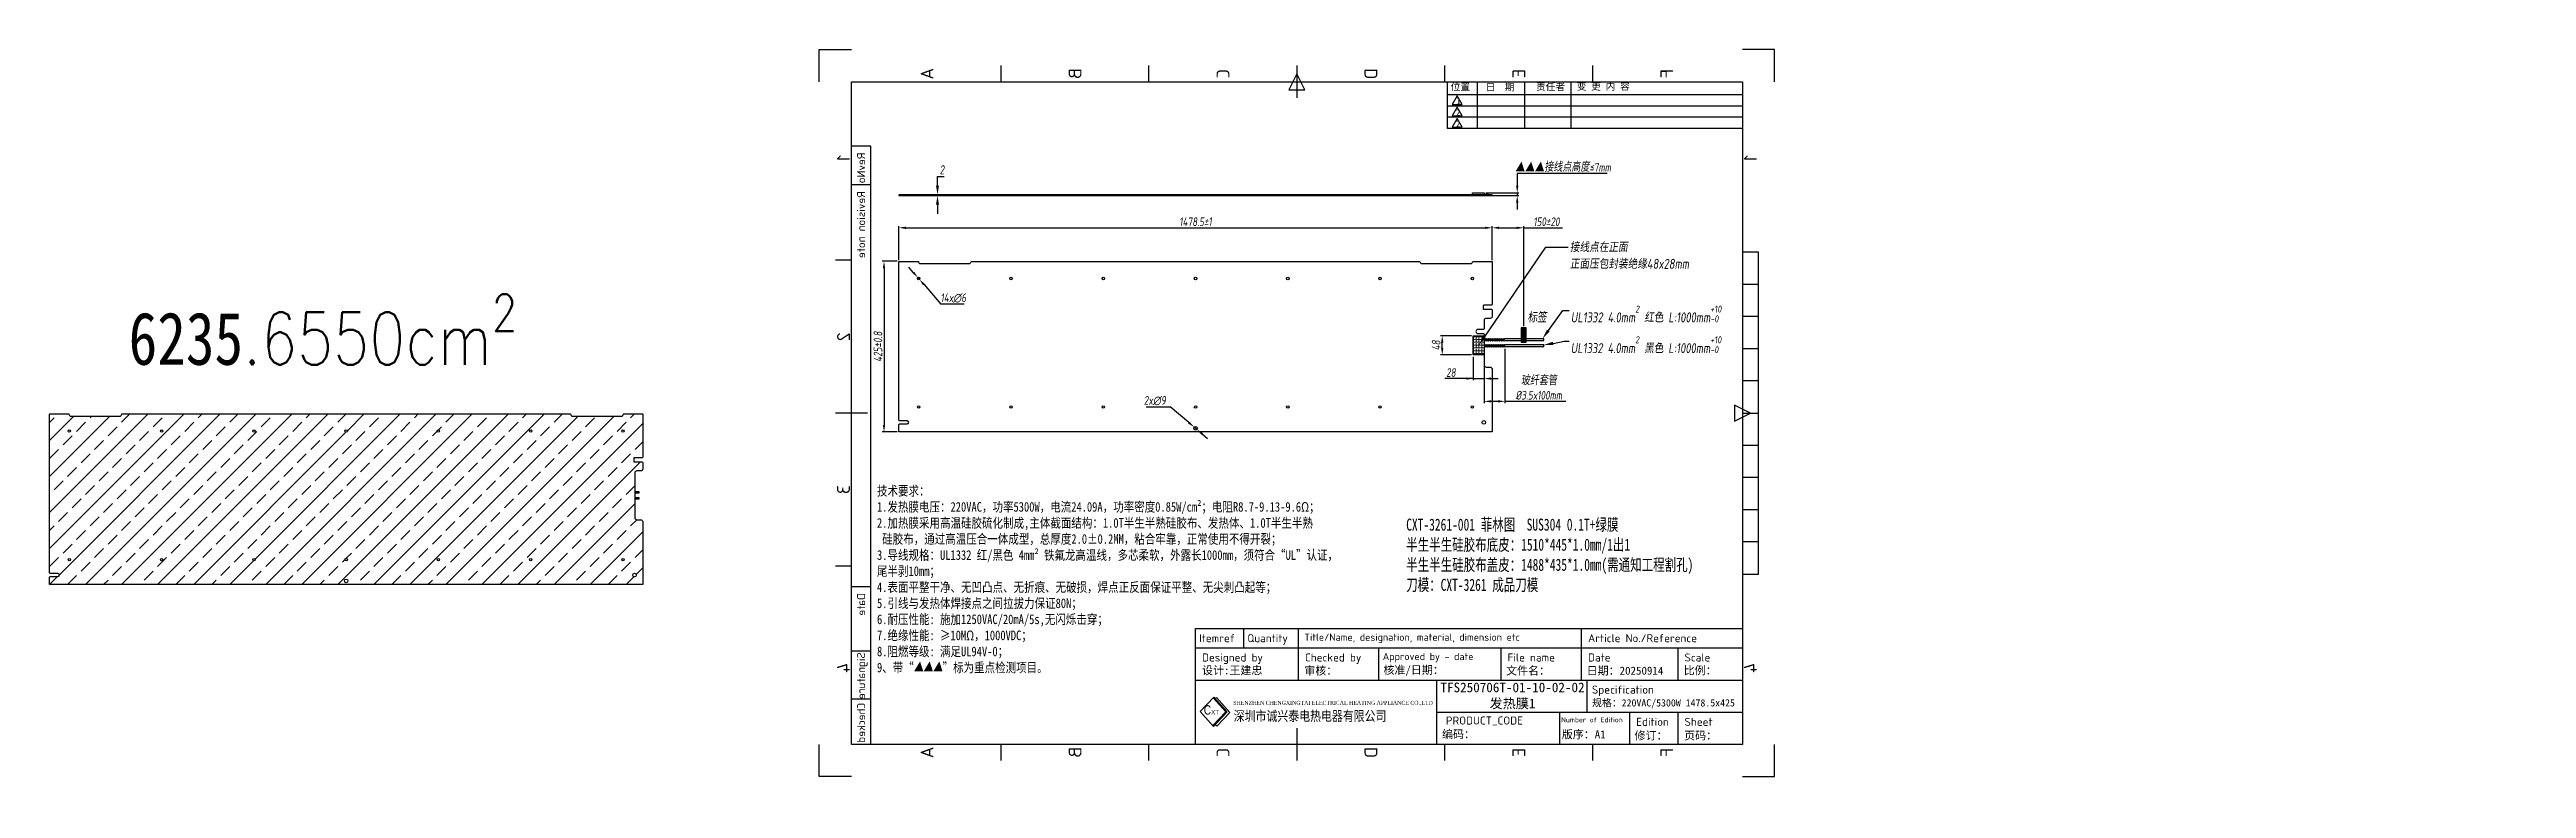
# Model space of a CAD drawing. Header units: millimetres. Extents: x -2003 to 8583, y -2734 to 1824.
# Drawn here: x -2003 to 4170, y -2734 to -893 of the extents above; entities that cross this region are included whole.
import ezdxf
from ezdxf import colors
from ezdxf.entities.mleader import LeaderData, LeaderLine
from ezdxf.enums import TextEntityAlignment as Align
from ezdxf.math import Vec2, Vec3

# ---------------------------------------------------------------- set-up
doc = ezdxf.new("R2010")
doc.units = ezdxf.units.MM
doc.header["$PDMODE"] = 35
doc.header["$PDSIZE"] = -8
for name, color, linetype in [('FRAME 025', 7, 'Continuous'), ('FRAME 050', 6, 'Continuous'), ('FRAME 070', 5, 'Continuous'), ('FRAME 200', 8, 'Continuous'), ('发热膜', 7, 'Continuous')]:
    doc.layers.add(name, color=color, linetype=linetype)
doc.layers.add('xline', color=41, linetype='Continuous', plot=False)
for name, color, linetype, lineweight in [('参照', 6, 'Continuous', 9), ('填充', 251, 'Continuous', 9), ('标注', 84, 'Continuous', 9)]:
    doc.layers.add(name, color=color, linetype=linetype, lineweight=lineweight)
doc.styles.add('GB标注斜仿宋', font='Tssdeng.shx', dxfattribs={"width": 0.8, "oblique": 8, "bigfont": 'Tssdchn.shx'})
doc.styles.add('ISO Proportional', font='isocpeur.ttf')
doc.styles.get("Standard").update_dxf_attribs({"font": 'txt', "width": 0.8})
doc.styles.add('工程字', font='', dxfattribs={"width": 0.7, "height": 16})
doc.styles.add('斜仿宋', font='tssdeng.shx', dxfattribs={"width": 0.8, "oblique": 8, "bigfont": 'tssdchn.shx'})
doc.styles.add('标注', font='', dxfattribs={"height": 12})
doc.styles.get('工程字').set_extended_font_data('SimSun')
doc.styles.get('标注').set_extended_font_data('SimSun')
doc.dimstyles.new('YanXiu', dxfattribs={"dimtxt": 22.5778, "dimasz": 22.5778, "dimexe": 11.2889, "dimexo": 5.64445, "dimgap": 5.64445, "dimtad": 1, "dimtoh": 1, "dimzin": 9, "dimdsep": 46, "dimtxsty": '斜仿宋', "dimcen": 22.5778, "dimazin": 2, "dimtfac": 1, "dimtmove": 0, "dimatfit": 3, "dimfxl": 1, "dimarcsym": 1})

msp = doc.modelspace()

# ---------------------------------------------------------------- texts
at = {"char_height": 16.393, "attachment_point": 1}
for s, insert in [('2', (1502.238, -1042.107)), ('1', (1503.705, -1013.307)), ('2', (1502.238, -1070.173))]:
    msp.add_mtext_dynamic_manual_height_columns(s, width=47.52405, gutter_width=95.625, heights=[-16.393], dxfattribs=dict(at, insert=insert))
at = {"lineweight": 0, "insert": (1377.989, -2061.642), "char_height": 30, "width": 1015.18856, "attachment_point": 1, "style": '工程字'}
msp.add_mtext('CXT-32{\\fSimSun|b0|i0|c0|p2;61-\\fSimSun|b0|i0|c134|p2;001} 菲林图  SUS304 0.1T+绿膜\\P半生半生硅胶布底皮：{\\fSimSun|b0|i0|c0|p2;1510*445}*1.0mm/1出1\\P半生半生硅胶布盖皮：{\\fSimSun|b0|i0|c0|p2;1488}*{\\fSimSun|b0|i0|c0|p2;435}*1.0mm(需通知工程割孔)\\P刀模：CXT-3{\\fSimSun|b0|i0|c0|p2;261} 成品刀模', dxfattribs=at)
at = {"insert": (873.642, -2526.521), "char_height": 27.25573, "width": 51.82843, "attachment_point": 1}
msp.add_mtext('{\\fFZShuTi|b0|i0|c134|p2;\\H0.8571x;C\\H0.5x;XT}', dxfattribs=at)
at = {"layer": 'FRAME 025', "style": 'ISO Proportional', "text_generation_flag": 2}
for s, p in [('RevNo', (19.571, -1149.98)), ('Revision note', (19.571, -1246.168)), ('Date', (19.571, -2247.269)), ('Signature', (19.571, -2394.444)), ('Checked', (19.571, -2520.466))]:
    msp.add_text(s, height=20.0391, rotation=2250, dxfattribs=at).set_placement(p, align=Align.MIDDLE_LEFT)
at = {"layer": 'FRAME 025', "style": 'ISO Proportional'}
for s, height, p in [('Itemref', 20.0391, (861.874, -2359.488)), ('Designed by', 20.0391, (869.229, -2407.581)), ('Quantity', 20.0391, (981.994, -2359.488)), ('Title/Name, designation, material, dimension etc', 18.03519, (1124.126, -2357.083)), ('Checked by', 20.0391, (1125.729, -2407.581)), ('Approved by - date', 18.03519, (1319.492, -2405.177)), ('File name', 20.0391, (1630.714, -2407.581)), ('Article No./Reference', 20.0391, (1831.105, -2359.488)), ('Date', 20.0391, (1831.105, -2407.581)), ('Scale', 20.0391, (2071.575, -2407.581)), ('Specification', 20.0391, (1840.803, -2487.652)), ('Number of Edition', 12.25337, (1764.076, -2562.813)), ('Edition', 20.0391, (1951.34, -2567.894)), ('Sheet', 20.0391, (2071.575, -2567.894))]:
    msp.add_text(s, height=height, rotation=2160, dxfattribs=at).set_placement(p, align=Align.MIDDLE_LEFT)
at = {"layer": 'FRAME 025'}
for s, insert, char_height, width, attachment_point, style in [('{\\fSimSun|b0|i0|c134|p2;设计:王建忠}', (869.229, -2429.624), 20.0391, 432.72622, 1, 'ISO Proportional'), ('{\\fￋￎￌﾣﾤ|b0|i0|c134|p2;审核：}', (1124.105, -2430.425), 20.0391, 164.32061, 1, 'ISO Proportional'), ('{\\fSimSun|b0|i0|c134|p2;核准/日期：}', (1321.271, -2428.705), 20.0391, 314.85174, 1, 'ISO Proportional'), ('{\\fￋￎￌﾣﾤ|b0|i0|c134|p2;文件名：}', (1626.892, -2430.425), 20.0391, 164.32061, 1, 'ISO Proportional'), ('{\\fSimSun|b0|i0|c134|p2;日期：\\C1;2025\\fSimSun|b0|i0|c0|p2;0914}', (1827.8, -2430.425), 20.0391, 367.14022, 1, 'ISO Proportional'), ('{\\fￋￎￌﾣﾤ|b0|i0|c134|p2;比例：}', (2069.556, -2429.862), 20.0391, 164.32061, 1, 'ISO Proportional'), ('{\\f宋体|b0|i0|c134|p2;\\f宋体|b0|i0|c0|p2;TFS250706T-01-10-02-02\\P\\f宋体|b0|i0|c134|p2;\\f宋体|b0|i0|c0|p2;发热膜\\f宋体|b0|i0|c134|p2;1}', (1642.912, -2503.452), 24, 510.17537, 5, '标注'), ('{\\fSimSun|b0|i0|c134|p2;规格：2\\fSimSun|b0|i0|c0|p2;20\\fSimSun|b0|i0|c134|p2;VAC/\\fSimSun|b0|i0|c0|p2;5300\\fSimSun|b0|i0|c134|p2;W \\fSimSun|b0|i0|c0|p2;1478.5x425}', (1841.173, -2511.578), 18.035189, 434.03985, 1, 'ISO Proportional'), ('{\\fSimSun|b0|i0|c134|p2;编码：}', (1467.186, -2588.76), 20.0391, 416.05815, 1, 'ISO Proportional'), ('{\\fSimSun|b0|i0|c134|p2;版序：A\\fSimSun|b0|i0|c0|p2;1}', (1765.824, -2589.19), 20.0391, 205.51116, 1, 'ISO Proportional'), ('{\\fￋￎￌﾣﾤ|b0|i0|c134|p2;修订：}', (1946.955, -2592.087), 20.0391, 164.32061, 1, 'ISO Proportional'), ('{\\fￋￎￌﾣﾤ|b0|i0|c134|p2;页码：}', (2070.616, -2592.064), 20.0391, 164.32061, 1, 'ISO Proportional')]:
    msp.add_mtext(s, dxfattribs=dict(at, insert=insert, char_height=char_height, width=width, attachment_point=attachment_point, style=style))
at = {"layer": 'FRAME 025', "color": 5, "insert": (947.004, -2515.596), "char_height": 12.559684, "width": 501.49459, "attachment_point": 1}
msp.add_mtext('{\\fTimes New Roman|b0|i0|c0|p18;\\H0.7937x;SHENZHEN CHENGXINGTAI ELECTRICAL HEATING APPLIANCE CO.,LTD}', dxfattribs=at)
at = {"layer": 'FRAME 025', "color": 1, "insert": (948.113, -2540.803), "char_height": 26.16601, "width": 498.40017, "attachment_point": 1}
msp.add_mtext('{\\fSimSun|b0|i0|c134|p2;\\H0.9524x;深圳市诚兴泰电热电器有限公司}', dxfattribs=at)
at = {"layer": 'FRAME 025', "style": 'ISO Proportional', "flags": 8}
msp.add_attdef('PRODUCT_CODE', text='X', height=20.039, rotation=2160, dxfattribs=at).set_placement((1572.819, -2565.548), align=Align.MIDDLE)
at = {"layer": 'FRAME 050', "style": 'ISO Proportional', "text_generation_flag": 2}
for s, p in [('A', (183.892, -953.597)), ('B', (552.611, -953.597)), ('C', (921.33, -953.597)), ('D', (1290.05, -953.597)), ('E', (1658.769, -953.597)), ('F', (2027.489, -953.597)), ('1', (-24.515, -1164.007)), ('1', (2235.895, -1164.007)), ('2', (-24.515, -1608.699)), ('3', (-24.515, -1989.442)), ('4', (-24.515, -2433.632)), ('4', (2235.895, -2433.632)), ('A', (183.892, -2644.043)), ('B', (552.611, -2644.043)), ('C', (921.33, -2644.043)), ('D', (1290.05, -2644.043)), ('E', (1658.769, -2644.043)), ('F', (2027.489, -2644.043))]:
    msp.add_text(s, height=32.063, rotation=2250, dxfattribs=at).set_placement(p, align=Align.MIDDLE)
at = {"layer": 'xline', "insert": (-1805.938, -1503.014), "char_height": 131.05763, "attachment_point": 1}
msp.add_mtext('\\A1;6235\\Ftxt.shx|c0;.\\Ftxt.shx|c134;6550\\Ftxt.shx|c0;cm{\\H0.7x;\\S2^ ;}', dxfattribs=at)
at = {"layer": '标注', "char_height": 17.3138, "attachment_point": 1, "style": '标注'}
for s, insert, width in [('位置', (1488.81, -977.421), 339.80481), ('日  期', (1575.8, -978.224), 150.1057), ('责任者', (1701.329, -977.539), 343.47743), ('变 更 内 容', (1802.994, -976.592), 317.29356)]:
    msp.add_mtext(s, dxfattribs=dict(at, insert=insert, width=width))
at = {"layer": '标注', "insert": (1727.948, -1547.343), "char_height": 25.9, "attachment_point": 3, "style": '斜仿宋'}
msp.add_mtext_dynamic_manual_height_columns('标签', width=140.2132, gutter_width=17.5, heights=[-25.9], dxfattribs=at)
at = {"layer": '标注', "insert": (4169.811, -2733.746), "char_height": 25.9, "attachment_point": 1, "style": 'GB标注斜仿宋'}
msp.add_mtext('{\\Ftssdeng.shx,tssdchn.shx; }', dxfattribs=at)

# ---------------------------------------------------------------- blocks, each defined once
blk = doc.blocks.new('*D6')
at = {"layer": 'Defpoints', "color": 0}
for p in [(1592.2, -1337.4), (113.7, -1421.9), (1592.2, -1421.9)]:
    blk.add_point(p, dxfattribs=at)
at = {"layer": '标注', "color": 0, "lineweight": -2}
for p, q in [((113.7, -1417.6), (113.7, -1333.1)), ((131, -1337.4), (1574.9, -1337.4)), ((1592.2, -1417.6), (1592.2, -1333.1))]:
    blk.add_line(p, q, dxfattribs=at)
at = {"layer": '标注', "color": 0}
for points in [[(131, -1334.6), (131, -1340.3), (113.7, -1337.4)], [(1574.9, -1340.3), (1574.9, -1334.6), (1592.2, -1337.4)]]:
    blk.add_solid(points, dxfattribs=at)
at = {"layer": '标注', "color": 6, "insert": (853, -1322.3), "char_height": 21.6, "attachment_point": 5, "style": '斜仿宋'}
blk.add_mtext('\\A1;1478.5%%p1', dxfattribs=at)
blk = doc.blocks.new('*D7')
at = {"layer": 'Defpoints', "color": 0}
for p in [(161, -1461.4), (164.9, -1466)]:
    blk.add_point(p, dxfattribs=at)
at = {"layer": '标注', "color": 0, "lineweight": -2}
for p, q in [((149.6, -1448.4), (138.3, -1435.4)), ((161, -1461.4), (164.9, -1466)), ((176.3, -1479), (218.4, -1527.4)), ((276, -1527.4), (218.4, -1527.4))]:
    blk.add_line(p, q, dxfattribs=at)
at = {"layer": '标注', "color": 0}
for points in [[(147.5, -1450.3), (151.8, -1446.5), (161, -1461.4)], [(178.5, -1477.1), (174.1, -1480.9), (164.9, -1466)]]:
    blk.add_solid(points, dxfattribs=at)
at = {"layer": '标注', "color": 0, "insert": (249.4, -1512.3), "char_height": 21.6, "attachment_point": 5, "style": '斜仿宋'}
blk.add_mtext('14x∅6', dxfattribs=at)
blk = doc.blocks.new('*D8')
at = {"layer": 'Defpoints', "color": 0}
for p in [(849.5, -1833.8), (856.4, -1839.6)]:
    blk.add_point(p, dxfattribs=at)
at = {"layer": '标注', "color": 0, "lineweight": -2}
for p, q in [((729.7, -1783.1), (789.8, -1783.1)), ((836.4, -1822.6), (789.8, -1783.1)), ((856.4, -1839.6), (849.5, -1833.8)), ((869.6, -1850.8), (882.8, -1862))]:
    blk.add_line(p, q, dxfattribs=at)
at = {"layer": '标注', "color": 0}
for points in [[(834.5, -1824.8), (838.2, -1820.4), (849.5, -1833.8)], [(871.4, -1848.6), (867.7, -1853), (856.4, -1839.6)]]:
    blk.add_solid(points, dxfattribs=at)
at = {"layer": '标注', "color": 0, "insert": (751.7, -1768), "char_height": 21.6, "attachment_point": 5, "style": '斜仿宋'}
blk.add_mtext('2x∅9', dxfattribs=at)
blk = doc.blocks.new('*D9')
at = {"layer": 'Defpoints', "color": 0}
for p in [(1670.8, -1337.4), (1592.2, -1420.9), (1670.8, -1586.8)]:
    blk.add_point(p, dxfattribs=at)
at = {"layer": '标注', "color": 0, "lineweight": -2}
for p, q in [((1592.2, -1416.6), (1592.2, -1333.1)), ((1609.5, -1337.4), (1653.5, -1337.4)), ((1670.8, -1582.5), (1670.8, -1333.1)), ((1670.8, -1337.4), (1767.1, -1337.4))]:
    blk.add_line(p, q, dxfattribs=at)
at = {"layer": '标注', "color": 0}
for points in [[(1609.5, -1334.6), (1609.5, -1340.3), (1592.2, -1337.4)], [(1653.5, -1340.3), (1653.5, -1334.6), (1670.8, -1337.4)]]:
    blk.add_solid(points, dxfattribs=at)
at = {"layer": '标注', "color": 6, "insert": (1727.6, -1322.3), "char_height": 21.6, "attachment_point": 5, "style": '斜仿宋'}
blk.add_mtext('150%%P20', dxfattribs=at)
blk = doc.blocks.new('*D10')
at = {"layer": 'Defpoints', "color": 0}
for p in [(1572.2, -1634.5), (1624, -1634.5), (1624, -1769.6)]:
    blk.add_point(p, dxfattribs=at)
at = {"layer": '标注', "color": 0, "lineweight": -2}
for p, q in [((1572.2, -1638.8), (1572.2, -1774)), ((1624, -1638.8), (1624, -1774)), ((1589.5, -1769.6), (1606.8, -1769.6)), ((1624, -1769.6), (1776, -1769.6))]:
    blk.add_line(p, q, dxfattribs=at)
at = {"layer": '标注', "color": 0}
for points in [[(1589.5, -1766.8), (1589.5, -1772.5), (1572.2, -1769.6)], [(1606.8, -1772.5), (1606.8, -1766.8), (1624, -1769.6)]]:
    blk.add_solid(points, dxfattribs=at)
at = {"layer": '标注', "color": 0, "insert": (1708.7, -1736.5), "char_height": 21.6, "attachment_point": 5, "style": '斜仿宋'}
blk.add_mtext('\\A1;玻纤套管{\\Ftssdeng.shx,tssdchn.shx;^J}%%C3.5x100mm', dxfattribs=at)
blk = doc.blocks.new('*D14')
at = {"layer": 'Defpoints', "color": 0}
for p in [(1545.2, -1654.2), (1572.2, -1654.2), (1572.2, -1713)]:
    blk.add_point(p, dxfattribs=at)
at = {"layer": '标注', "color": 0, "lineweight": -2}
for p, q in [((1545.2, -1658.5), (1545.2, -1717.3)), ((1572.2, -1658.5), (1572.2, -1717.3)), ((1545.2, -1713), (1474, -1713)), ((1545.2, -1713), (1572.2, -1713)), ((1589.5, -1713), (1606.8, -1713))]:
    blk.add_line(p, q, dxfattribs=at)
at = {"layer": '标注', "color": 0}
for points in [[(1527.9, -1715.8), (1527.9, -1710.1), (1545.2, -1713)], [(1589.5, -1710.1), (1589.5, -1715.8), (1572.2, -1713)]]:
    blk.add_solid(points, dxfattribs=at)
at = {"layer": '标注', "color": 0, "insert": (1489.5, -1697.9), "char_height": 21.6, "attachment_point": 5, "style": '斜仿宋'}
blk.add_mtext('28', dxfattribs=at)
blk = doc.blocks.new('*D15')
at = {"layer": 'Defpoints', "color": 0}
for p in [(1467.7, -1606.2), (1545.2, -1606.2), (1545.2, -1654.2)]:
    blk.add_point(p, dxfattribs=at)
at = {"layer": '标注', "color": 0, "lineweight": -2}
for p, q in [((1540.9, -1606.2), (1463.4, -1606.2)), ((1540.9, -1654.2), (1463.4, -1654.2)), ((1467.7, -1636.9), (1467.7, -1623.5))]:
    blk.add_line(p, q, dxfattribs=at)
at = {"layer": '标注', "color": 0}
for points in [[(1470.6, -1623.5), (1464.8, -1623.5), (1467.7, -1606.2)], [(1464.8, -1636.9), (1470.6, -1636.9), (1467.7, -1654.2)]]:
    blk.add_solid(points, dxfattribs=at)
at = {"layer": '标注', "color": 0, "insert": (1452.6, -1630.2), "char_height": 21.6, "attachment_point": 5, "rotation": 90, "style": '斜仿宋'}
blk.add_mtext('48', dxfattribs=at)
blk = doc.blocks.new('*D16')
at = {"layer": 'Defpoints', "color": 0}
for p in [(1572.2, -1250.1), (1572.2, -1257.1), (1654.7, -1257.1)]:
    blk.add_point(p, dxfattribs=at)
at = {"layer": '标注', "color": 0, "lineweight": -2}
for p, q in [((1879.1, -1202), (1654.7, -1202)), ((1654.7, -1202), (1654.7, -1232.8)), ((1576.5, -1250.1), (1659, -1250.1)), ((1576.5, -1257.1), (1659, -1257.1)), ((1654.7, -1250.1), (1654.7, -1257.1)), ((1654.7, -1274.4), (1654.7, -1291.7))]:
    blk.add_line(p, q, dxfattribs=at)
at = {"layer": '标注', "color": 0}
for points in [[(1651.8, -1232.8), (1657.6, -1232.8), (1654.7, -1250.1)], [(1657.6, -1274.4), (1651.8, -1274.4), (1654.7, -1257.1)]]:
    blk.add_solid(points, dxfattribs=at)
at = {"layer": '标注', "color": 0, "insert": (1769, -1186.9), "char_height": 21.6, "attachment_point": 5, "style": '斜仿宋'}
blk.add_mtext('{\\fArial|b0|i0|c0|p34;▲▲▲}接线点高度≤7mm', dxfattribs=at)
blk = doc.blocks.new('*D17')
at = {"layer": 'Defpoints', "color": 0}
for p in [(113.7, -1420.9), (76.6, -1845.9), (113.7, -1845.9)]:
    blk.add_point(p, dxfattribs=at)
at = {"layer": '标注', "color": 0, "lineweight": -2}
for p, q in [((109.4, -1420.9), (72.3, -1420.9)), ((76.6, -1438.2), (76.6, -1828.7)), ((109.4, -1845.9), (72.3, -1845.9))]:
    blk.add_line(p, q, dxfattribs=at)
at = {"layer": '标注', "color": 0}
for points in [[(79.5, -1438.2), (73.7, -1438.2), (76.6, -1420.9)], [(73.7, -1828.7), (79.5, -1828.7), (76.6, -1845.9)]]:
    blk.add_solid(points, dxfattribs=at)
at = {"layer": '标注', "color": 6, "insert": (61.5, -1633.4), "char_height": 21.6, "attachment_point": 5, "rotation": 90, "style": '斜仿宋'}
blk.add_mtext('\\A1;425%%p0.8', dxfattribs=at)
blk = doc.blocks.new('*D18')
at = {"layer": 'Defpoints', "color": 0}
for p in [(113.7, -1255.1), (113.7, -1257.1), (209.9, -1255.1)]:
    blk.add_point(p, dxfattribs=at)
at = {"layer": '参照', "color": 0, "lineweight": -2}
for p, q in [((209.9, -1210), (226.6, -1210)), ((209.9, -1232.5), (209.9, -1210)), ((119.4, -1255.1), (221.1, -1255.1)), ((119.4, -1257.1), (221.1, -1257.1)), ((209.9, -1257.1), (209.9, -1255.1)), ((209.9, -1279.7), (209.9, -1302.3))]:
    blk.add_line(p, q, dxfattribs=at)
at = {"layer": '参照', "color": 0}
for points in [[(206.1, -1232.5), (213.6, -1232.5), (209.9, -1255.1)], [(213.6, -1279.7), (206.1, -1279.7), (209.9, -1257.1)]]:
    blk.add_solid(points, dxfattribs=at)
at = {"layer": '参照', "color": 0, "insert": (221.1, -1193), "char_height": 22.6, "attachment_point": 5, "style": '斜仿宋'}
blk.add_mtext('2', dxfattribs=at)

# ---------------------------------------------------------------- dimensions: what is measured, and where the dimension line sits
at = {"layer": '参照'}
dim = msp.add_linear_dim(base=(209.86, -1255.113), p1=(113.715, -1257.113), p2=(113.715, -1255.113), angle=90, dimstyle='YanXiu', dxfattribs=at)
dim.commit()
dim.dimension.update_dxf_attribs({"geometry": '*D18', "text_midpoint": (221.058, -1193.024)})
at = {"layer": '标注'}
dim = msp.add_linear_dim(base=(1654.687, -1257.113), p1=(1572.215, -1250.113), p2=(1572.215, -1257.113), angle=90, text='{\\fArial|b0|i0|c0|p34;▲▲▲}接线点高度≤7mm', dimstyle='YanXiu', override={"dimtxt": 21.6, "dimasz": 17.28, "dimexe": 4.31784, "dimexo": 4.31784, "dimgap": 4.31784, "dimtxsty": '斜仿宋'}, dxfattribs=at)
dim.commit()
dim.dimension.update_dxf_attribs({"geometry": '*D16', "text_midpoint": (1769.048, -1202.017), "dimtype": 160})
dim = msp.add_linear_dim(base=(1592.215, -1337.445), p1=(113.715, -1421.939), p2=(1592.215, -1421.939), dimstyle='YanXiu', override={"dimtxt": 21.6, "dimasz": 17.28, "dimexe": 4.31784, "dimexo": 4.31784, "dimgap": 4.31784, "dimclrt": 6, "dimtol": 1, "dimlim": 0, "dimtp": 1, "dimtm": 1, "dimtfac": 1, "dimtdec": 3, "dimtolj": 1}, dxfattribs=at)
dim.commit()
dim.dimension.update_dxf_attribs({"geometry": '*D6', "text_midpoint": (852.965, -1322.327)})
dim = msp.add_linear_dim(base=(1670.785, -1337.445), p1=(1592.215, -1420.939), p2=(1670.785, -1586.779), text='150%%P20', dimstyle='YanXiu', override={"dimtxt": 21.6, "dimasz": 17.28, "dimexe": 4.31784, "dimexo": 4.31784, "dimgap": 4.31784, "dimtxsty": '斜仿宋', "dimclrt": 6}, dxfattribs=at)
dim.commit()
dim.dimension.update_dxf_attribs({"geometry": '*D9', "text_midpoint": (1727.598, -1322.327)})
dim = msp.add_linear_dim(base=(76.598, -1845.939), p1=(113.715, -1420.939), p2=(113.715, -1845.939), angle=270, dimstyle='YanXiu', override={"dimtxt": 21.6, "dimasz": 17.28, "dimexe": 4.31784, "dimexo": 4.31784, "dimgap": 4.31784, "dimclrt": 6, "dimtol": 1, "dimlim": 0, "dimtp": 0.8, "dimtm": 0.8, "dimtfac": 1, "dimtdec": 3, "dimtolj": 1}, dxfattribs=at)
dim.commit()
dim.dimension.update_dxf_attribs({"geometry": '*D17', "text_midpoint": (76.598, -1633.439), "dimtype": 160})
for p1, p2, text, override, picture, middle in [((160.995, -1461.427), (164.935, -1465.952), '14x<>', {"dimtxt": 21.6, "dimasz": 17.28, "dimexe": 4.31784, "dimexo": 4.31784, "dimgap": 4.31784}, '*D7', (249.359, -1527.408)), ((856.397, -1839.6), (849.533, -1833.779), '2x<>', {"dimtxt": 21.6, "dimasz": 17.28, "dimexe": 4.31784, "dimexo": 4.31784, "dimgap": 4.31784, "dimtxsty": '斜仿宋'}, '*D8', (751.708, -1783.142))]:
    dim = msp.add_diameter_dim_2p(p1=p1, p2=p2, text=text, dimstyle='YanXiu', override=override, dxfattribs=at)
    dim.commit()
    dim.dimension.update_dxf_attribs({"geometry": picture, "text_midpoint": middle, "dimtype": 163})
dim = msp.add_linear_dim(base=(1467.728, -1606.189), p1=(1545.215, -1654.189), p2=(1545.215, -1606.189), angle=90, dimstyle='YanXiu', override={"dimtxt": 21.6, "dimasz": 17.28, "dimexe": 4.31784, "dimexo": 4.31784, "dimgap": 4.31784}, dxfattribs=at)
dim.commit()
dim.dimension.update_dxf_attribs({"geometry": '*D15', "text_midpoint": (1452.61, -1630.189)})
for base, p1, p2, text, override, picture, middle in [((1572.215, -1712.968), (1545.215, -1654.189), (1572.215, -1654.189), '28', {"dimtxt": 21.6, "dimasz": 17.28, "dimexe": 4.31784, "dimexo": 4.31784, "dimgap": 4.31784, "dimtxsty": '斜仿宋'}, '*D14', (1489.47, -1712.968)), ((1624.037, -1769.635), (1572.215, -1634.464), (1624.037, -1634.464), '玻纤套管{\\Ftssdeng.shx,tssdchn.shx;^J}%%C3.5x100mm', {"dimtxt": 21.6, "dimasz": 17.28, "dimexe": 4.31784, "dimexo": 4.31784, "dimgap": 4.31784, "dimclrt": 0, "dimtol": 1, "dimtp": 0.8, "dimtm": 0.8, "dimtdec": 3, "dimtolj": 1}, '*D10', (1708.671, -1769.635))]:
    dim = msp.add_linear_dim(base=base, p1=p1, p2=p2, text=text, dimstyle='YanXiu', override=override, dxfattribs=at)
    dim.commit()
    dim.dimension.update_dxf_attribs({"geometry": picture, "text_midpoint": middle, "dimtype": 160})

# ---------------------------------------------------------------- hatches: boundary and pattern name
h = msp.add_hatch(color=256)
h.dxf.hatch_style = 1
h.paths.add_polyline_path([(1664.301, -1621.921), (1677.27, -1621.921), (1677.27, -1586.779), (1664.301, -1586.779)])
at = {"layer": '参照'}
h = msp.add_hatch(dxfattribs=at)
h.set_pattern_fill('ANGLE', color=6)
h.set_pattern_definition([(0, (1489.448, -1706.395), (0, 6.985), [5.08, -1.905]), (90, (1489.448, -1706.395), (-6.985, 4e-16), [5.08, -1.905])])
h.paths.add_polyline_path([(1545.215, -1606.189), (1572.215, -1606.189), (1572.215, -1654.189), (1545.215, -1654.189)])
h = msp.add_hatch(dxfattribs=at)
h.set_pattern_fill('ANSI33', color=3, scale=10)
h.set_pattern_definition([(45, (-2003.02, -2226.06), (-44.9013, 44.9013), []), (45, (-1958.12, -2226.06), (-44.9013, 44.9013), [31.75, -15.875])])
h.paths.add_polyline_path([(-2003.019, -2225.062, 0.41421356), (-2002.019, -2226.062), (-525.519, -2226.062, 0.41421356), (-524.519, -2225.062), (-524.519, -2069.562, 0.41421356), (-529.519, -2064.562), (-539.519, -2064.562, -0.41421356), (-544.519, -2059.562), (-544.519, -1948.062, -0.41421356), (-539.519, -1943.062), (-529.519, -1943.062, 0.41421356), (-524.519, -1938.062), (-524.519, -1922.062, 0.41421356), (-526.019, -1920.562), (-545.619, -1920.562, -0.41421356), (-547.119, -1919.062), (-547.119, -1911.762, -0.41421356), (-545.619, -1910.262), (-526.019, -1910.262, 0.41421356), (-524.519, -1908.762), (-524.519, -1802.062, 0.41421356), (-525.519, -1801.062), (-573.019, -1801.062), (-573.019, -1801.562, -0.41421356), (-578.019, -1806.562), (-699.519, -1806.562, -0.41421356), (-704.519, -1801.562), (-704.519, -1801.062), (-1823.019, -1801.062), (-1823.019, -1801.562, -0.41421356), (-1828.019, -1806.562), (-1949.519, -1806.562, -0.41421356), (-1954.519, -1801.562), (-1954.519, -1801.062), (-2002.019, -1801.062, 0.41421356), (-2003.019, -1802.062), (-2003.019, -2196.984), (-2001.541, -2198.462), (-1982.269, -2198.462, -1), (-1982.269, -2206.162), (-2001.541, -2206.162), (-2003.019, -2207.64)])
h.paths.add_polyline_path([(-549.769, -2202.312, 1), (-540.769, -2202.312, 1)], flags=16)
h.paths.add_polyline_path([(-1268.269, -2216.812, 1), (-1259.269, -2216.812, 1)], flags=16)
h.paths.add_polyline_path([(-806.769, -2163.812, 1), (-800.769, -2163.812, 1)], flags=16)
h.paths.add_polyline_path([(-1496.769, -2163.812, 1), (-1490.769, -2163.812, 1)], flags=16)
h.paths.add_polyline_path([(-1956.769, -2163.812, 1), (-1950.769, -2163.812, 1)], flags=16)
h.paths.add_polyline_path([(-576.769, -2163.812, 1), (-570.769, -2163.812, 1)], flags=16)
h.paths.add_polyline_path([(-806.769, -1843.812, 1), (-800.769, -1843.812, 1)], flags=16)
h.paths.add_polyline_path([(-1036.769, -2163.812, 1), (-1030.769, -2163.812, 1)], flags=16)
h.paths.add_polyline_path([(-1266.769, -2163.812, 1), (-1260.769, -2163.812, 1)], flags=16)
h.paths.add_polyline_path([(-1496.769, -1843.812, 1), (-1490.769, -1843.812, 1)], flags=16)
h.paths.add_polyline_path([(-1726.769, -2163.812, 1), (-1720.769, -2163.812, 1)], flags=16)
h.paths.add_polyline_path([(-1956.769, -1843.812, 1), (-1950.769, -1843.812, 1)], flags=16)
h.paths.add_polyline_path([(-576.769, -1843.812, 1), (-570.769, -1843.812, 1)], flags=16)
h.paths.add_polyline_path([(-1036.769, -1843.812, 1), (-1030.769, -1843.812, 1)], flags=16)
h.paths.add_polyline_path([(-1266.769, -1843.812, 1), (-1260.769, -1843.812, 1)], flags=16)
h.paths.add_polyline_path([(-1726.769, -1843.812, 1), (-1720.769, -1843.812, 1)], flags=16)
at = {"layer": '填充'}
h = msp.add_hatch(dxfattribs=at)
h.set_pattern_fill('ANSI37', color=256)
h.set_pattern_definition([(45, (1572.2147, -1624.886), (-2.24506, 2.24506), []), (135, (1572.2147, -1624.886), (-2.24506, -2.24506), [])])
h.paths.add_polyline_path([(1572.215, -1634.464), (1624.037, -1634.464), (1624.037, -1627.914), (1572.215, -1627.914)])
h.paths.add_polyline_path([(1572.215, -1619.464), (1624.037, -1619.464), (1624.037, -1612.914), (1572.215, -1612.914)])

# ---------------------------------------------------------------- linework, layer by layer
for points in [[(1504.896, -1008.734), (1492.294, -1030.561), (1517.499, -1030.561)], [(1504.896, -1036.8), (1492.294, -1058.628), (1517.499, -1058.628)], [(1504.896, -1064.866), (1492.294, -1086.694), (1517.499, -1086.694)], [(1664.301, -1621.921), (1677.27, -1621.921), (1677.27, -1586.779), (1664.301, -1586.779)]]:
    msp.add_lwpolyline(points, close=True)
at = {"color": 7, "linetype": 'Continuous', "lineweight": 25}
for points in [[(113.715, -1257.113), (1592.215, -1257.113), (1592.215, -1255.113), (113.715, -1255.113)], [(1545.215, -1606.189), (1572.215, -1606.189), (1572.215, -1654.189), (1545.215, -1654.189)]]:
    msp.add_lwpolyline(points, close=True, dxfattribs=at)
for points in [[(114.715, -1257.113), (114.715, -1255.113)], [(162.215, -1257.113), (162.215, -1255.113)], [(167.215, -1257.113), (167.215, -1255.113)], [(288.715, -1255.113), (288.715, -1257.113)], [(293.715, -1255.113), (293.715, -1257.113)], [(1412.215, -1257.113), (1412.215, -1255.113)], [(1417.215, -1257.113), (1417.215, -1255.113)], [(1538.715, -1255.113), (1538.715, -1257.113)], [(1542.965, -1255.113), (1542.965, -1250.113), (1572.215, -1250.113), (1572.215, -1255.113)], [(1543.715, -1255.113), (1543.715, -1257.113)], [(1582.215, -1255.113), (1582.215, -1254.113), (1572.215, -1254.113)], [(1591.215, -1255.113), (1591.215, -1257.113)], [(1624.037, -1618.189), (1720.79, -1618.189), (1720.79, -1614.189), (1624.037, -1614.189)], [(1624.037, -1633.189), (1720.79, -1633.189), (1720.79, -1629.189), (1624.037, -1629.189)], [(-544.519, -1994.312), (-534.519, -1994.312), (-534.519, -1998.312), (-544.519, -1998.312)], [(-544.519, -2009.312), (-534.519, -2009.312), (-534.519, -2013.312), (-544.519, -2013.312)]]:
    msp.add_lwpolyline(points, dxfattribs=at)
for points in [[(1543.715, -1420.939), (1592.215, -1420.939), (1592.215, -1528.639, -0.41421356), (1590.715, -1530.139), (1571.115, -1530.139, 0.41421356), (1569.615, -1531.639), (1569.615, -1538.939, 0.41421356), (1571.115, -1540.439), (1590.715, -1540.439, -0.41421356), (1592.215, -1541.939), (1592.215, -1557.939, -0.41421356), (1587.215, -1562.939), (1577.215, -1562.939, 0.41421356), (1572.215, -1567.939), (1572.215, -1589.139, -0.41421356), (1570.715, -1590.639), (1556.965, -1590.639, 1), (1556.965, -1600.739), (1570.715, -1600.739, -0.41421356), (1572.215, -1602.239), (1572.215, -1679.439, 0.41421356), (1577.215, -1684.439), (1587.215, -1684.439, -0.41421356), (1592.215, -1689.439), (1592.215, -1845.939), (113.715, -1845.939), (113.715, -1827.517), (115.192, -1826.039), (134.465, -1826.039, 1), (134.465, -1818.339), (115.192, -1818.339), (113.715, -1816.861), (113.715, -1420.939), (162.215, -1420.939), (162.215, -1421.439, 0.41421356), (167.215, -1426.439), (288.715, -1426.439, 0.41421356), (293.715, -1421.439), (293.715, -1420.939), (1412.215, -1420.939), (1412.215, -1421.439, 0.41421356), (1417.215, -1426.439), (1538.715, -1426.439, 0.41421356), (1543.715, -1421.439)], [(-544.519, -1948.062), (-544.519, -2059.562, 0.41421356), (-539.519, -2064.562), (-529.519, -2064.562, -0.41421356), (-524.519, -2069.562), (-524.519, -2225.062, -0.41421356), (-525.519, -2226.062), (-2002.019, -2226.062, -0.41421356), (-2003.019, -2225.062), (-2003.019, -2207.64), (-2001.541, -2206.162), (-1982.269, -2206.162, 1), (-1982.269, -2198.462), (-2001.541, -2198.462), (-2003.019, -2196.984), (-2003.019, -1802.062, -0.41421356), (-2002.019, -1801.062), (-1954.519, -1801.062), (-1954.519, -1801.562, 0.41421356), (-1949.519, -1806.562), (-1828.019, -1806.562, 0.41421356), (-1823.019, -1801.562), (-1823.019, -1801.062), (-704.519, -1801.062), (-704.519, -1801.562, 0.41421356), (-699.519, -1806.562), (-578.019, -1806.562, 0.41421356), (-573.019, -1801.562), (-573.019, -1801.062), (-525.519, -1801.062, -0.41421356), (-524.519, -1802.062), (-524.519, -1908.762, -0.41421356), (-526.019, -1910.262), (-545.619, -1910.262, 0.41421356), (-547.119, -1911.762), (-547.119, -1919.062, 0.41421356), (-545.619, -1920.562), (-526.019, -1920.562, -0.41421356), (-524.519, -1922.062), (-524.519, -1938.062, -0.41421356), (-529.519, -1943.062), (-539.519, -1943.062, 0.41421356), (-544.519, -1948.062)]]:
    msp.add_lwpolyline(points, format="xyb", close=True, dxfattribs=at)
at = {"color": 7, "linetype": 'Continuous', "lineweight": 25, "const_width": 0.5, "flags": 128}
for points in [[(1572.215, -1619.464), (1624.037, -1619.464), (1624.037, -1612.914), (1572.215, -1612.914)], [(1572.215, -1634.464), (1624.037, -1634.464), (1624.037, -1627.914), (1572.215, -1627.914)]]:
    msp.add_lwpolyline(points, dxfattribs=at)
at = {"lineweight": 9}
msp.add_lwpolyline([(898.535, -2506.772), (864.625, -2542.156), (897.623, -2579.095), (931.719, -2543.339)], close=True, dxfattribs=at)
for points in [[(896.095, -2577.384), (928.677, -2543.217), (897.03, -2508.342)], [(901.921, -2510.503), (905.481, -2507.556), (938.753, -2544.22), (906.263, -2578.291), (902.062, -2574.44)]]:
    msp.add_lwpolyline(points, dxfattribs=at)
at = {"color": 7, "linetype": 'Continuous', "lineweight": 25}
for centre, radius in [((162.965, -1463.689), 3), ((392.965, -1463.689), 3), ((622.965, -1463.689), 3), ((852.965, -1463.689), 3), ((1082.965, -1463.689), 3), ((1312.965, -1463.689), 3), ((1542.965, -1463.689), 3), ((162.965, -1783.689), 3), ((392.965, -1783.689), 3), ((622.965, -1783.689), 3), ((852.965, -1783.689), 3), ((1082.965, -1783.689), 3), ((1312.965, -1783.689), 3), ((1542.965, -1783.689), 3), ((-1953.769, -1843.812), 3), ((-1723.769, -1843.812), 3), ((-1493.769, -1843.812), 3), ((-1263.769, -1843.812), 3), ((-1033.769, -1843.812), 3), ((-803.769, -1843.812), 3), ((-573.769, -1843.812), 3), ((852.965, -1836.689), 4.5), ((1571.465, -1822.189), 4.5), ((-1953.769, -2163.812), 3), ((-1723.769, -2163.812), 3), ((-1493.769, -2163.812), 3), ((-1263.769, -2216.812), 4.5), ((-1263.769, -2163.812), 3), ((-1033.769, -2163.812), 3), ((-803.769, -2163.812), 3), ((-573.769, -2163.812), 3), ((-545.269, -2202.312), 4.5)]:
    msp.add_circle(centre, radius, dxfattribs=at)
at = {"layer": 'FRAME 050'}
for points in [[(368.251, -973.636), (368.251, -933.558)], [(736.971, -973.636), (736.971, -933.558)], [(1105.69, -933.558), (1105.69, -1013.714)], [(1474.409, -973.636), (1474.409, -933.558)], [(1843.129, -973.636), (1843.129, -933.558)], [(-4.476, -1418.328), (-44.554, -1418.328)], [(2215.856, -2199.853), (2255.934, -2199.853), (2255.934, -1398.289), (2215.856, -1398.289)], [(2255.934, -1478.445), (2215.856, -1478.445)], [(2255.934, -1558.602), (2215.856, -1558.602)], [(2255.934, -1638.758), (2215.856, -1638.758)], [(2255.934, -1718.914), (2215.856, -1718.914)], [(35.602, -1799.071), (-44.554, -1799.071)], [(2215.856, -1799.071), (2255.934, -1799.071)], [(2255.934, -1879.227), (2215.856, -1879.227)], [(2255.934, -1959.384), (2215.856, -1959.384)], [(2255.934, -2039.54), (2215.856, -2039.54)], [(2255.934, -2119.696), (2215.856, -2119.696)], [(-4.476, -2179.814), (-44.554, -2179.814)], [(1105.69, -2583.925), (1105.69, -2664.082)], [(368.251, -2664.082), (368.251, -2624.004)], [(736.971, -2664.082), (736.971, -2624.004)], [(1474.409, -2664.082), (1474.409, -2624.004)], [(1843.129, -2664.082), (1843.129, -2624.004)]]:
    msp.add_lwpolyline(points, dxfattribs=at)
for points in [[(1085.651, -993.675), (1125.729, -993.675), (1105.69, -953.597)], [(2195.817, -1779.032), (2195.817, -1819.11), (2235.895, -1799.071)]]:
    msp.add_lwpolyline(points, close=True, dxfattribs=at)
at = {"layer": 'FRAME 070'}
for points in [[(2215.856, -1090.205), (1480.646, -1090.205), (1480.646, -973.636)], [(1555.194, -973.636), (1555.194, -1090.205)], [(1672.78, -973.636), (1672.78, -1090.205)], [(1788.544, -973.636), (1788.544, -1090.205)], [(2215.856, -1006.006), (1480.646, -1006.006)], [(2215.856, -1034.072), (1480.646, -1034.072)], [(2215.856, -1062.138), (1480.646, -1062.138)], [(43.618, -2624.004), (43.618, -1133.949), (-4.476, -1133.949)], [(43.618, -1230.136), (-4.476, -1230.136)], [(1815.074, -2463.691), (1815.074, -2335.441)], [(1310.089, -2463.691), (1310.089, -2383.534)], [(1614.683, -2463.691), (1614.683, -2383.534)], [(2055.543, -2463.691), (2055.543, -2383.534)], [(1454.37, -2624.004), (1454.37, -2463.691)], [(1828.696, -2543.847), (1828.696, -2463.691)], [(43.618, -2511.785), (-4.476, -2511.785)], [(1454.37, -2543.847), (2215.856, -2543.847)], [(1760.543, -2624.004), (1760.543, -2543.847)], [(1935.309, -2624.004), (1935.309, -2543.847)], [(2055.543, -2624.004), (2055.543, -2543.847)]]:
    msp.add_lwpolyline(points, dxfattribs=at)
at = {"layer": 'FRAME 200'}
for points in [[(-84.632, -973.636), (-84.632, -893.479), (-4.476, -893.479)], [(2296.013, -973.636), (2296.013, -893.479), (2215.856, -893.479)], [(-4.476, -2704.16), (-84.632, -2704.16), (-84.632, -2624.004)], [(2215.856, -2704.16), (2296.013, -2704.16), (2296.013, -2624.004)]]:
    msp.add_lwpolyline(points, dxfattribs=at)

msp.set_redraw_order([(e.dxf.handle, doc.entitydb.next_handle()) for e in msp.query("TEXT MTEXT ATTDEF DIMENSION ARC_DIMENSION")])  # texts and dimensions are drawn at this point

# ---------------------------------------------------------------- leaders
at = {"layer": '标注'}
ml = msp.add_multileader_mtext('Standard', dxfattribs=at)
ml.set_content('接线点在正面^J正面压包封装绝缘{\\Ftssdeng.shx,tssdchn.shx;48x}2{\\Ftssdeng.shx,tssdchn.shx;8}mm', color=256, style='斜仿宋')
ml.set_leader_properties()
ml.build(insert=Vec2(0, 0))
ml.multileader.update_dxf_attribs({"dogleg_length": 2, "arrow_head_size": 25, "scale": 10})
ctx = ml.context
ctx.base_point, ctx.scale, ctx.char_height, ctx.arrow_head_size, ctx.landing_gap_size, ctx.plane_origin = Vec3(1781.853, -1385.464), 10, 25, 25, 4, Vec3(1675.318, -1374.093)
notes = []
notes.append((ctx, [(0, (1, 1, 0), (1725.974, -1385.464), (1, 0), 55.879, [(0, [(1558.715, -1630.189)], 0, [])])]))
ctx.mtext.insert, ctx.mtext.flow_direction = Vec3(1785.853, -1372.964), 5
ml = msp.add_multileader_mtext('Standard', dxfattribs=at)
ml.set_content('UL1332 4.0mm{\\H0.7x;\\S2^ ;} 红色 L:{\\C6;1000mm{\\H0.7x;\\S+10^ -0;}}', color=256, style='斜仿宋')
ml.set_leader_properties()
ml.build(insert=Vec2(0, 0))
ml.multileader.update_dxf_attribs({"dogleg_length": 2, "arrow_head_size": 25, "scale": 10})
ctx = ml.context
ctx.base_point, ctx.scale, ctx.char_height, ctx.arrow_head_size, ctx.landing_gap_size, ctx.plane_origin = Vec3(1784.198, -1543.528), 10, 25, 25, 4, Vec3(1717.604, -1613.716)
notes.append((ctx, [(0, (1, 1, 0), (1768.26, -1543.528), (1, 0), 15.938, [(0, [(1717.604, -1613.716)], 0, [])])]))
ctx.mtext.insert, ctx.mtext.flow_direction = Vec3(1788.198, -1531.028), 5
ml = msp.add_multileader_mtext('Standard', dxfattribs=at)
ml.set_content('UL1332 4.0mm{\\H0.7x;\\S2^ ;} 黑色 L:{\\C6;1000mm{\\H0.7x;\\S+10^ -0;}}', color=256, style='斜仿宋')
ml.set_leader_properties()
ml.build(insert=Vec2(0, 0))
ml.multileader.update_dxf_attribs({"dogleg_length": 2, "arrow_head_size": 25, "scale": 10})
ctx = ml.context
ctx.base_point, ctx.scale, ctx.char_height, ctx.arrow_head_size, ctx.landing_gap_size, ctx.plane_origin = Vec3(1784.028, -1620.141), 10, 25, 25, 4, Vec3(1719.393, -1629.812)
notes.append((ctx, [(0, (1, 1, 0), (1771.732, -1620.141), (1, 0), 12.296, [(0, [(1719.393, -1629.812)], 0, [])])]))
ctx.mtext.insert, ctx.mtext.flow_direction = Vec3(1788.028, -1607.641), 5
for ctx, leaders in notes:
    for number, flags, end, landing, length, lines in leaders:
        leader = LeaderData()
        leader.index, (leader.has_last_leader_line, leader.has_dogleg_vector, leader.attachment_direction) = number, flags
        leader.last_leader_point, leader.dogleg_vector, leader.dogleg_length = Vec3(end), Vec3(landing), length
        for number, points, colour, breaks in lines:
            line = LeaderLine()
            line.index, line.vertices, line.color, line.breaks = number, Vec3.list(points), colors.encode_raw_color(colour), breaks
            leader.lines.append(line)
        ctx.leaders.append(leader)

# ---------------------------------------------------------------- next in the draw order: texts
at = {"layer": '发热膜', "lineweight": 0, "insert": (59.051, -1980.401), "char_height": 24, "width": 1153.36059, "attachment_point": 1, "bg_fill": 2}
msp.add_mtext('{\\fSimSun|b0|i0|c134|p2;技术要求：\\P1.发热膜电压：220VAC，功率\\fSimSun|b0|i0|c0|p2;5300\\fSimSun|b0|i0|c134|p2;W，电流24.09A，功率密度\\fSimSun|b0|i0|c0|p2;0.85\\fSimSun|b0|i0|c134|p2;W/cm²；电阻R8.7-9.13-9.6Ω；\\P\\fSimSun|b0|i0|c0|p2;2.\\fSimSun|b0|i0|c134|p2;加热膜采用高温硅胶硫化制成,主体截面结构：1.0T半生半熟硅胶布、发热体、1.0T半生半熟\\P 硅胶布，通过高温压合一体成型，总厚度2.0±0.2MM，粘合牢靠，正常使用不得开裂；\\P\\A1;\\fSimSun|b0|i0|c0|p2;3.\\fSimSun|b0|i0|c134|p2;导线规格：UL1332 红/黑色\\fSimSun|b0|i0|c0|p2; 4\\fSimSun|b0|i0|c134|p2;mm²\\fSimSun|b0|i0|c0|p2; \\fSimSun|b0|i0|c134|p2;铁氟龙高温线，多芯柔软，外露长\\fSimSun|b0|i0|c0|p2;1000\\fSimSun|b0|i0|c134|p2;mm，须符合“\\A0;UL”认证，尾半剥10mm；\\P\\A1;\\fSimSun|b0|i0|c0|p2;4.\\A0;\\fSimSun|b0|i0|c134|p2;表面平整干净、无凹凸点、无折痕、无破损，焊点正反面保证平整、无尖刺凸起等；\\P5\\fSimSun|b0|i0|c0|p2;.\\fSimSun|b0|i0|c134|p2;引线与发热体焊接点之间拉拔力保证80N；\\P6.耐压性能: 施加1250VAC/20mA/5s,无闪烁击穿；\\P7.绝缘性能: ≥10MΩ，1000VDC；\\P8.阻燃等级: 满足UL94V-0；\\P9、带“\\Ftssdeng.shx,tssdchn.shx;\\Q8;▲▲▲\\fSimSun|b0|i0|c134|p2;\\Q0;”标为重点检测项目。}', dxfattribs=at)

# ---------------------------------------------------------------- next in the draw order: linework, layer by layer
at = {"layer": 'FRAME 070'}
msp.add_lwpolyline([(2215.856, -2624.004), (-4.476, -2624.004), (-4.476, -973.636), (2215.856, -973.636)], close=True, dxfattribs=at)
for points in [[(43.618, -2231.237), (-4.476, -2231.237)], [(853.197, -2624.004), (853.197, -2335.441), (2215.856, -2335.441)], [(973.432, -2383.534), (973.432, -2335.441)], [(1109.698, -2463.691), (1109.698, -2335.441)], [(43.618, -2391.55), (-4.476, -2391.55)], [(853.197, -2383.534), (2215.856, -2383.534)], [(853.197, -2463.691), (2215.856, -2463.691)]]:
    msp.add_lwpolyline(points, dxfattribs=at)

doc.saveas('drawing.dxf')
